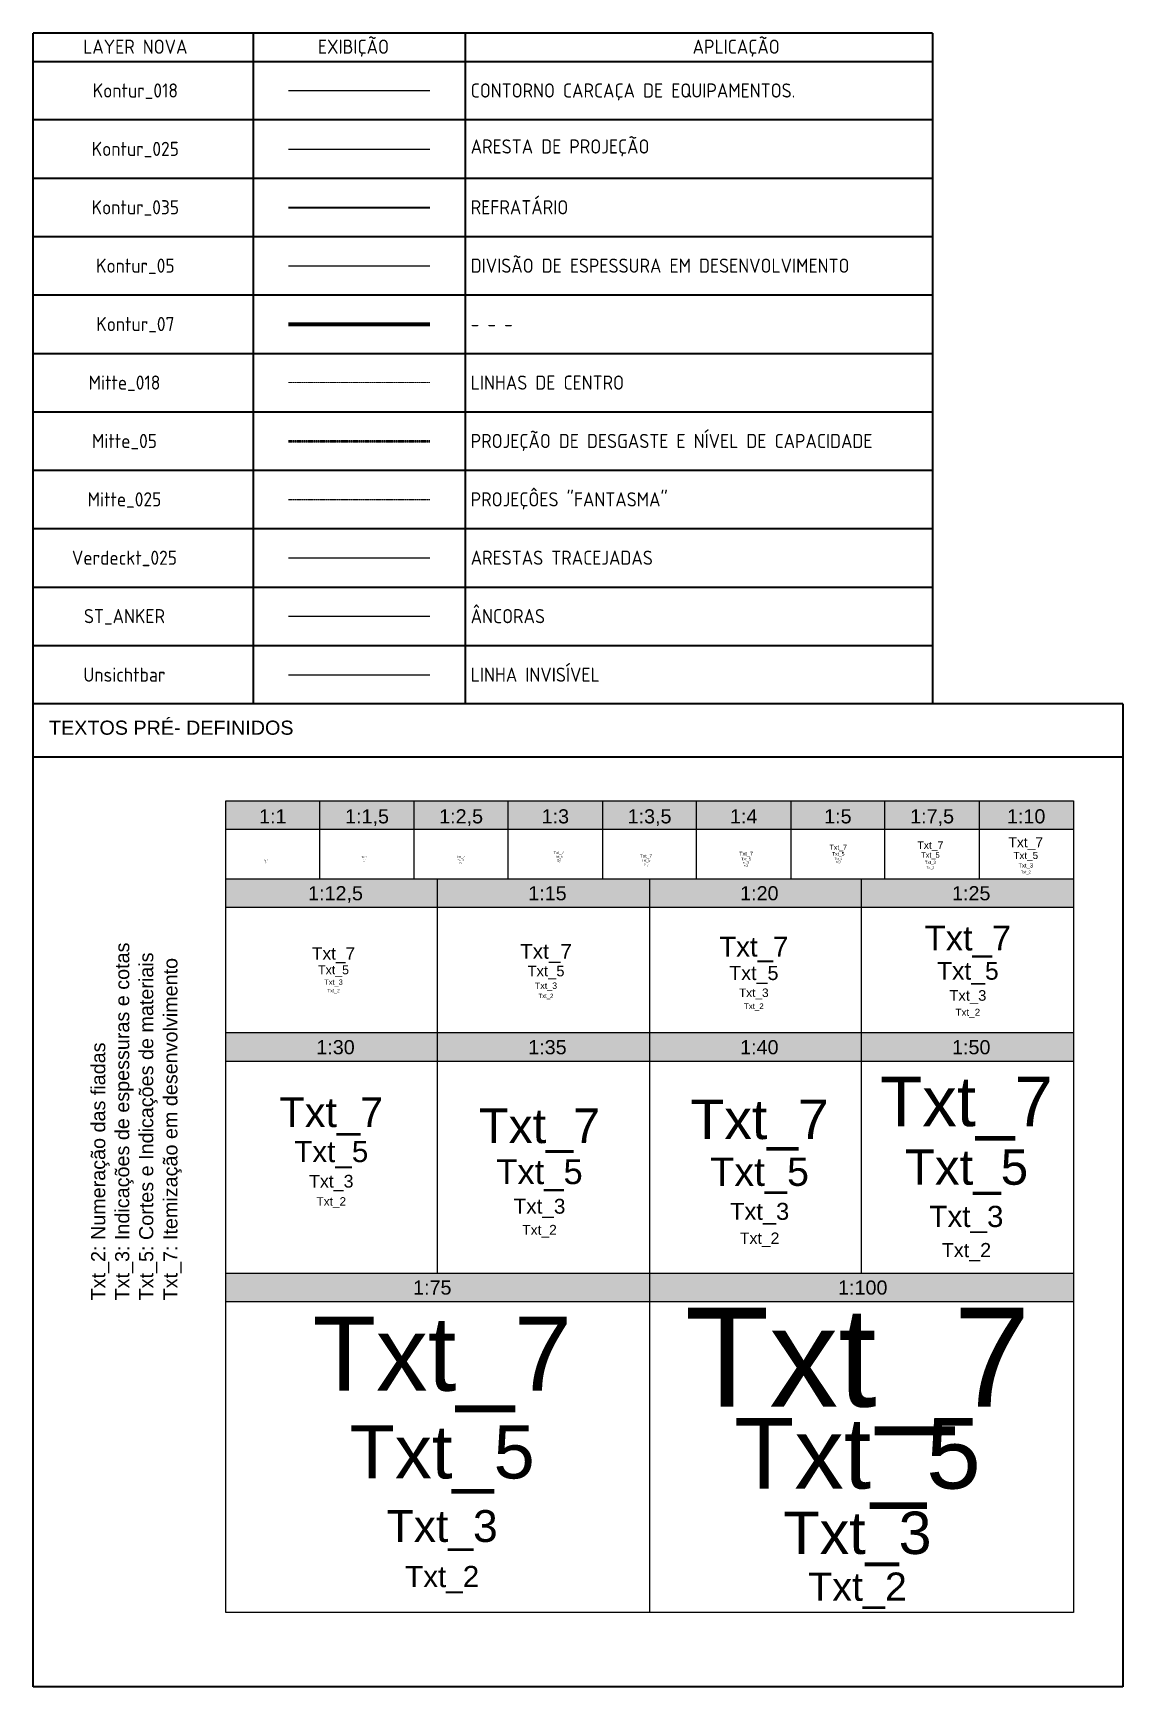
# Model space of a CAD drawing. Header units: millimetres. Extents: x 0 to 66028, y -12917 to 11698.
# Drawn here: x 0 to 7715, y 0 to 11698 of the extents above; entities that cross this region are included whole.
import ezdxf
from ezdxf.enums import TextEntityAlignment as Align

# ---------------------------------------------------------------- set-up
doc = ezdxf.new("R2010")
doc.units = ezdxf.units.MM
doc.linetypes.add('AM_DIN_F_W050', pattern=[6.25, 4.75, -1.5])
doc.linetypes.add('AM_DIN_G_W050', pattern=[13.75, 9.75, -1.5, 1, -1.5])
for name, color, linetype, lineweight in [('Kontur_018', 4, 'Continuous', 25), ('Kontur_025', 3, 'Continuous', 25), ('Kontur_035', 2, 'Continuous', 35), ('Kontur_05', 1, 'Continuous', 25), ('Kontur_07', 7, 'Continuous', 70), ('Mitte_018', 4, 'AM_DIN_G_W050', 18), ('Mitte_025', 3, 'AM_DIN_G_W050', 25), ('Mitte_05', 1, 'AM_DIN_G_W050', 50), ('Schraffur', 3, 'Continuous', 25), ('Verdeckt_025', 3, 'AM_DIN_F_W050', 25)]:
    doc.layers.add(name, color=color, linetype=linetype, lineweight=lineweight)
for name, color, linetype in [('ST ANKER', 3, 'Continuous'), ('Text_2', 3, 'Continuous'), ('Text_3', 2, 'Continuous'), ('Text_5', 1, 'Continuous'), ('Text_7', 7, 'Continuous')]:
    doc.layers.add(name, color=color, linetype=linetype)
doc.layers.add('Unsichtbar', color=5, linetype='Continuous', plot=False)
doc.styles.add('ISOCP', font='isocp.shx', dxfattribs={"height": 7})
doc.styles.get("Standard").update_dxf_attribs({"font": 'arial.ttf'})

msp = doc.modelspace()

# ---------------------------------------------------------------- texts
at = {"layer": 'Text_2'}
for height, p in [(2, (1648, 5825)), (3, (2343, 5837)), (5, (3027, 5820)), (6, (3722, 5838)), (7, (4339, 5805)), (8, (5047, 5809)), (10, (5700, 5834)), (15, (6352, 5796)), (20, (7027, 5764)), (25, (2127, 4925)), (30, (3631, 4888)), (40, (5102, 4815)), (50, (6617, 4772)), (60, (2111, 3434)), (70, (3585, 3233)), (80, (5143, 3174)), (100, (6607, 3090)), (150, (2896, 781)), (200, (5836, 709))]:
    msp.add_text('Txt_2', height=height, dxfattribs=at).set_placement(p, align=Align.MIDDLE_CENTER)
at = {"layer": 'Text_3'}
for height, p in [(9, (3722, 5852)), (15, (5700, 5857)), (3, (1648, 5830)), (4.5, (2343, 5844)), (7.5, (3027, 5832)), (10.5, (4339, 5821)), (12, (5047, 5828)), (22.5, (6352, 5832)), (30, (7027, 5811)), (37.5, (2127, 4985)), (45, (3631, 4960)), (60, (5102, 4910)), (75, (6617, 4891)), (90, (2111, 3577)), (105, (3585, 3400)), (120, (5143, 3364)), (150, (6607, 3328)), (225, (2896, 1138)), (300, (5836, 1090))]:
    msp.add_text('Txt_3', height=height, dxfattribs=at).set_placement(p, align=Align.MIDDLE_CENTER)
at = {"layer": 'Text_5', "style": 'ISOCP'}
for s, p in [('LAYER NOVA', (724, 11602)), ('EXIBIÇÃO', (2268, 11602)), ('APLICAÇÃO', (4977, 11602)), ('Kontur_018', (724, 11292)), ('Kontur_025', (724, 10879)), ('Kontur_035', (724, 10466)), ('Kontur_05', (724, 10053)), ('Kontur_07', (724, 9640)), ('Mitte_018', (647, 9226)), ('Mitte_05', (647, 8813)), ('Mitte_025', (647, 8400)), ('Verdeckt_025', (647, 7987)), ('ST_ANKER', (647, 7574)), ('Unsichtbar', (647, 7160))]:
    msp.add_text(s, height=100, dxfattribs=at).set_placement(p, align=Align.MIDDLE_CENTER)
for s, p in [('CONTORNO CARCAÇA DE EQUIPAMENTOS.', (3098, 11292)), ('ARESTA DE PROJEÇÃO', (3098, 10896)), ('REFRATÁRIO', (3098, 10466)), ('DIVISÃO DE ESPESSURA EM DESENVOLVIMENTO', (3098, 10053)), ('- - - ', (3098, 9640)), ('LINHAS DE CENTRO', (3098, 9226)), ('PROJEÇÃO DE DESGASTE E NÍVEL DE CAPACIDADE', (3098, 8813)), ('PROJEÇÔES "FANTASMA"', (3098, 8400)), ('ARESTAS TRACEJADAS', (3098, 7987)), ('ÂNCORAS', (3098, 7574)), ('LINHA INVISÍVEL', (3098, 7160))]:
    msp.add_text(s, height=100, dxfattribs=at).set_placement(p, align=Align.MIDDLE_LEFT)
at = {"layer": 'Text_5'}
msp.add_text('TEXTOS PRÉ- DEFINIDOS', height=100, dxfattribs=at).set_placement((113, 6735))
for s, height, p in [('1:1', 100, (1697, 6158)), ('1:1,5', 100, (2364, 6158)), ('1:2,5', 100, (3030, 6158)), ('1:3', 100, (3697, 6158)), ('1:3,5', 100, (4364, 6158)), ('1:4', 100, (5030, 6158)), ('1:5', 100, (5697, 6158)), ('1:7,5', 100, (6364, 6158)), ('1:10', 100, (7030, 6158)), ('Txt_5', 7.5, (2343, 5855)), ('Txt_5', 12.5, (3027, 5849)), ('Txt_5', 15, (3722, 5873)), ('Txt_5', 17.5, (4339, 5846)), ('Txt_5', 20, (5047, 5856)), ('Txt_5', 25, (5700, 5892)), ('Txt_5', 37.5, (6352, 5884)), ('Txt_5', 50, (7027, 5881)), ('Txt_5', 5, (1648, 5837)), ('1:12,5', 100, (2141, 5614)), ('1:15', 100, (3641, 5614)), ('1:20', 100, (5141, 5614)), ('1:25', 100, (6641, 5614)), ('Txt_5', 62.5, (2127, 5072)), ('Txt_5', 75, (3631, 5064)), ('Txt_5', 100, (5102, 5050)), ('Txt_5', 125, (6617, 5065)), ('1:30', 100, (2141, 4525)), ('1:35', 100, (3641, 4525)), ('1:40', 100, (5141, 4525)), ('1:50', 100, (6641, 4525)), ('Txt_5', 150, (2111, 3787)), ('Txt_5', 200, (5143, 3644)), ('Txt_5', 250, (6607, 3677)), ('Txt_5', 175, (3585, 3644)), ('1:75', 100, (2826, 2825)), ('1:100', 100, (5873, 2825)), ('Txt_5', 500, (5836, 1653)), ('Txt_5', 375, (2896, 1662))]:
    msp.add_text(s, height=height, dxfattribs=at).set_placement(p, align=Align.MIDDLE_CENTER)
for s, p in [('Txt_3: Indicações de espessuras e cotas', (631, 2734)), ('Txt_5: Cortes e Indicações de materiais', (801, 2734)), ('Txt_7: Itemização em desenvolvimento', (972, 2734)), ('Txt_2: Numeração das fiadas', (461, 2734))]:
    msp.add_text(s, height=100, rotation=90, dxfattribs=at).set_placement(p, align=Align.MIDDLE_LEFT)
at = {"layer": 'Text_7'}
for height, p in [(52.5, (6352, 5954)), (70, (7027, 5974)), (7, (1648, 5847)), (10.5, (2343, 5869)), (17.5, (3027, 5872)), (21, (3722, 5901)), (24.5, (4339, 5878)), (28, (5047, 5893)), (35, (5700, 5939)), (175, (6617, 5297)), (140, (5102, 5236)), (87.5, (2127, 5188)), (105, (3631, 5203)), (350, (6607, 4141)), (210, (2111, 4065)), (280, (5143, 4015)), (245, (3585, 3969)), (525, (2896, 2357)), (700, (5836, 2332))]:
    msp.add_text('Txt_7', height=height, dxfattribs=at).set_placement(p, align=Align.MIDDLE_CENTER)

# ---------------------------------------------------------------- hatches: boundary and pattern name
at = {"layer": 'Schraffur'}
h = msp.add_hatch(color=256, dxfattribs=at)
h.dxf.hatch_style = 1
h.paths.add_polyline_path([(1364, 6268), (7364, 6268), (7364, 6068), (1364, 6068)])
h = msp.add_hatch(color=256, dxfattribs=at)
h.dxf.hatch_style = 1
h.paths.add_polyline_path([(1364, 5716), (7364, 5716), (7364, 5516), (1364, 5516)])
h = msp.add_hatch(color=256, dxfattribs=at)
h.dxf.hatch_style = 1
h.paths.add_polyline_path([(1364, 4626), (7364, 4626), (7364, 4426), (1364, 4426)])
h = msp.add_hatch(color=256, dxfattribs=at)
h.dxf.hatch_style = 1
h.paths.add_polyline_path([(1364, 2926), (7364, 2926), (7364, 2726), (1364, 2726)])

# ---------------------------------------------------------------- linework, layer by layer
at = {"layer": 'Kontur_018'}
msp.add_line((1809, 11292), (2809, 11292), dxfattribs=at)
at = {"layer": 'Kontur_025'}
for p, q in [((1809, 10878), (2809, 10878)), ((1364, 6268), (7364, 6268)), ((1364, 526), (1364, 6268)), ((2030, 5716), (2030, 6268)), ((2697, 5716), (2697, 6268)), ((3364, 5716), (3364, 6268)), ((4030, 6268), (4030, 5716)), ((4697, 5716), (4697, 6268)), ((5364, 6268), (5364, 5716)), ((6030, 5716), (6030, 6268)), ((6697, 6268), (6697, 5716)), ((7364, 6268), (7364, 526)), ((1364, 6068), (7364, 6068)), ((1364, 5716), (7364, 5716)), ((2864, 2926), (2864, 5716)), ((4364, 5716), (4364, 526)), ((5864, 2926), (5864, 5716)), ((1364, 5516), (7364, 5516)), ((7364, 4626), (1364, 4626)), ((1364, 4426), (7364, 4426)), ((1364, 2926), (7364, 2926)), ((1364, 2726), (7364, 2726)), ((7364, 526), (1364, 526))]:
    msp.add_line(p, q, dxfattribs=at)
at = {"layer": 'Kontur_035'}
for p, q in [((0, 0), (0, 11698)), ((6366, 11698), (0, 11698)), ((1559, 11698), (1559, 6953)), ((3059, 11698), (3059, 6953)), ((6366, 11698), (6366, 6953)), ((0, 11498), (6366, 11498)), ((6366, 11085), (0, 11085)), ((0, 10672), (6366, 10672)), ((1809, 10465), (2809, 10465)), ((0, 10259), (6366, 10259)), ((6366, 9845), (0, 9845)), ((0, 9432), (6366, 9432)), ((0, 9019), (6366, 9019)), ((0, 8606), (6366, 8606)), ((0, 8193), (6366, 8193)), ((0, 7779), (6366, 7779)), ((0, 7366), (6366, 7366)), ((7715, 6953), (0, 6953)), ((7715, 6953), (7715, 0)), ((0, 6580), (7715, 6580)), ((7715, 0), (0, 0))]:
    msp.add_line(p, q, dxfattribs=at)
at = {"layer": 'Kontur_05'}
msp.add_line((1809, 10052), (2809, 10052), dxfattribs=at)
at = {"layer": 'Kontur_07'}
msp.add_line((1809, 9639), (2809, 9639), dxfattribs=at)
at = {"layer": 'Mitte_018'}
msp.add_line((1809, 9226), (2809, 9226), dxfattribs=at)
at = {"layer": 'Mitte_025'}
msp.add_line((1809, 8399), (2809, 8399), dxfattribs=at)
at = {"layer": 'Mitte_05'}
msp.add_line((1809, 8812), (2809, 8812), dxfattribs=at)
at = {"layer": 'ST ANKER'}
msp.add_line((1809, 7573), (2809, 7573), dxfattribs=at)
at = {"layer": 'Unsichtbar'}
msp.add_line((1809, 7160), (2809, 7160), dxfattribs=at)
at = {"layer": 'Verdeckt_025'}
msp.add_line((1809, 7986), (2809, 7986), dxfattribs=at)

msp.set_redraw_order([(e.dxf.handle, doc.entitydb.next_handle()) for e in msp.query("TEXT MTEXT ATTDEF DIMENSION ARC_DIMENSION")])  # texts and dimensions are drawn at this point

doc.saveas('drawing.dxf')
